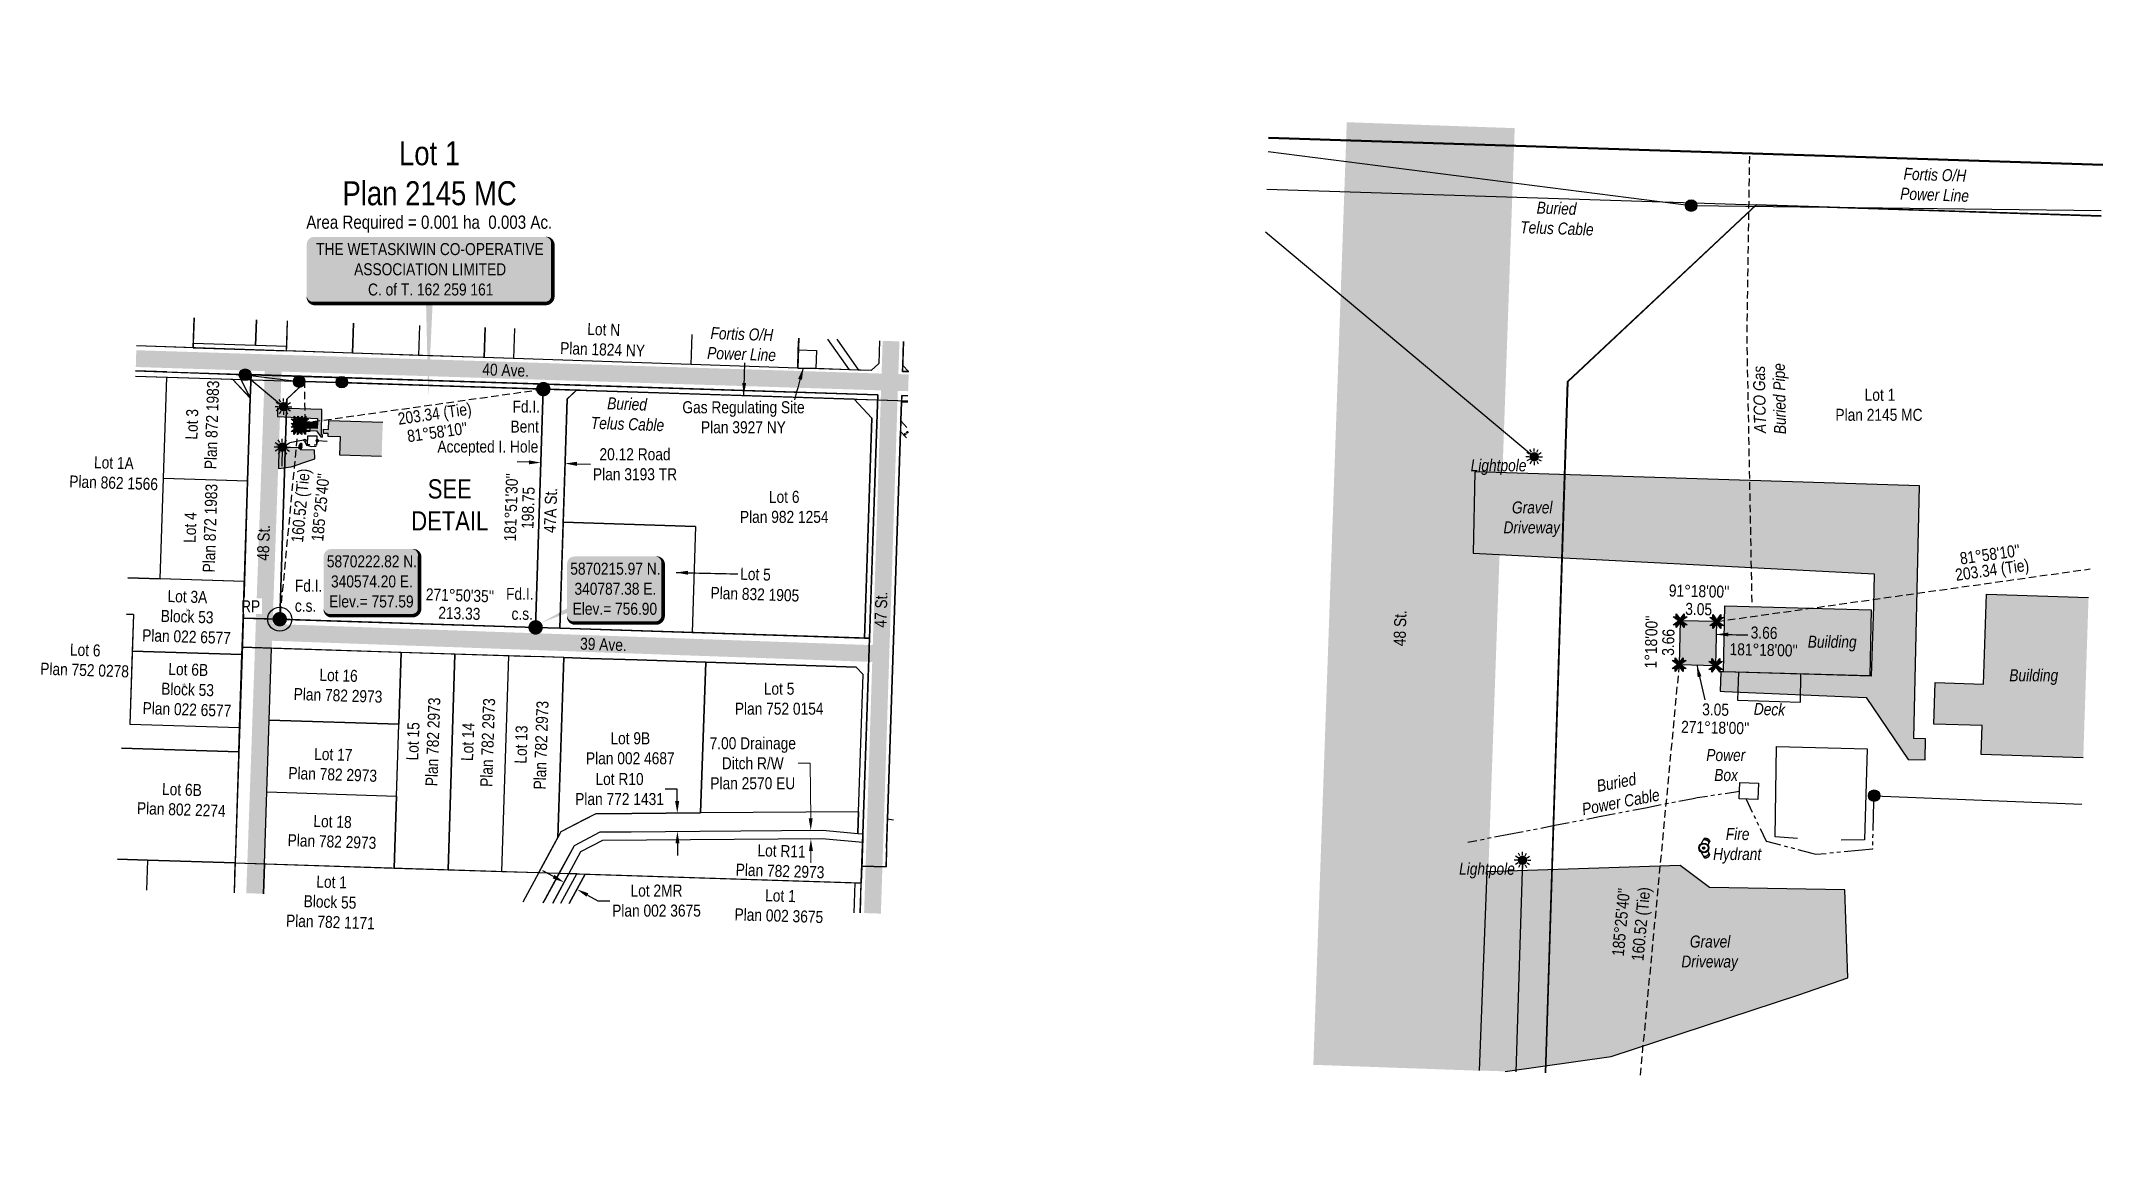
# Model space of a CAD drawing. Extents: x 337424 to 345320, y 5869779 to 5874235.
# Drawn here: x 340376 to 342093, y 5869779 to 5870705 of the extents above; entities that cross this region are included whole.
import ezdxf
from ezdxf.enums import TextEntityAlignment as Align

# ---------------------------------------------------------------- set-up
doc = ezdxf.new("R2010")
doc.units = 0
doc.header["$LTSCALE"] = 5
doc.header["$PDSIZE"] = 0.5
for name, pattern in [('foc-TIELINE', [1.875, 1.25, -0.625]), ('HIDDEN', [9.525, 6.35, -3.175]), ('POWERLINE5', [7.8, 2.4, -0.6, 0.6, -0.6, 0.6, -0.6, 2.4]), ('UG_PIPE', [1.875, 1.25, -0.625])]:
    doc.linetypes.add(name, pattern=pattern)
doc.layers.get('Defpoints').update_dxf_attribs({"color": 9})
for name, color, linetype in [('10', 1, 'Continuous'), ('15', 37, 'Continuous'), ('30', 20, 'Continuous'), ('32', 7, 'Continuous'), ('35', 37, 'Continuous'), ('40', 2, 'Continuous'), ('41', 7, 'Continuous'), ('54', 7, 'Continuous'), ('AS-FENCE', 48, 'foc-FENCE'), ('AS-OWNER', 7, 'Continuous'), ('AS-PIPE-UG', 44, 'UG_PIPE'), ('AS-PIPE-UG-T', 44, 'Continuous'), ('AS-POWER', 104, 'foc-POWER'), ('AS-POWER-EXISTING', 72, 'POWERLINE5'), ('AS-POWER-EXISTING-PP', 72, 'Continuous'), ('AS-POWER-EXISTING-T', 72, 'Continuous'), ('AS-POWER-T', 104, 'Continuous'), ('AS-ROADS', 254, 'Continuous'), ('AS-SYMBOL', 7, 'Continuous'), ('AS-TELEPHONE', 224, 'foc-TEL'), ('AS-TELEPHONE-T', 224, 'Continuous'), ('C-SYMBOL', 7, 'Continuous'), ('DETAIL-T', 7, 'Continuous'), ('F-RW', 190, 'Continuous'), ('L-AREAREQUIRED', 7, 'Continuous'), ('L-BD', 7, 'Continuous'), ('L-MON', 1, 'Continuous'), ('L-ROAD-T', 7, 'Continuous'), ('L-TIE', 7, 'foc-TIELINE'), ('L-TITLEDB', 4, 'Continuous'), ('L-TITLEDB-T', 4, 'Continuous'), ('P-PROPOSED', 10, 'Continuous'), ('P-PROPOSED-H', 21, 'Continuous')]:
    doc.layers.add(name, color=color, linetype=linetype)
doc.layers.add('AS-STRUCTURE', color=7, linetype='Continuous', lineweight=30, true_color=0x595959)
doc.layers.add('AS-STRUCTURE-H', color=7, linetype='Continuous', true_color=0xa8a8a8)
doc.layers.add('AS-STRUCTURE-T', color=7, linetype='Continuous', true_color=0x454545)
doc.layers.add('F-RW-T', color=190, linetype='Continuous', lineweight=9)
doc.layers.add('T-TEXT', color=48, linetype='Continuous', lineweight=18)
doc.styles.add('100L', font='ARIALN.TTF', dxfattribs={"height": 11})
doc.styles.add('175L', font='ARIALN.TTF', dxfattribs={"height": 20})
doc.styles.add('80', font='ARIALN.TTF', dxfattribs={"height": 10})
doc.styles.add('80CG', font='ARIALN.TTF', dxfattribs={"height": 10})
doc.styles.add('80L', font='ARIALN.TTF', dxfattribs={"height": 10})
doc.styles.add('foc-LtypeFont', font='ARIALN.TTF', dxfattribs={"height": 7.35})
doc.styles.add('MONOTXT', font='ARIALN.TTF', dxfattribs={"height": 0.2})
doc.styles.add('ROMANC', font='ROMANC', dxfattribs={"height": 0.2})
doc.linetypes.add('foc-FENCE', pattern='A,10,-1,["X",foc-LtypeFont,S=0.2,R=0,X=-0.625,Y=-0.75],-1.24', length=12.24)
doc.linetypes.add('foc-POWER', pattern='A,6,-1,["P",foc-LtypeFont,S=0.2,R=0,X=-0.625,Y=-0.75],-1.24,4', length=12.24)
doc.linetypes.add('foc-POWER-NOLINE', pattern='A,0,-4,["P",foc-LtypeFont,S=0.2,R=0,X=-0.625,Y=-0.75],-8.24', length=12.24)
doc.linetypes.add('foc-TEL', pattern='A,2,-1,["T",foc-LtypeFont,S=0.2,R=0,X=-0.425,Y=-0.75],-1.24,8', length=12.24)
doc.linetypes.add('foc-TEL-NOLINE', pattern='A,0,-2,["T",foc-LtypeFont,S=0.2,R=0,X=-0.425,Y=-0.75],-10.24', length=12.24)
doc.dimstyles.new('Compass 5 000', dxfattribs={"dimscale": 5, "dimtxt": 9, "dimasz": 2, "dimexe": 0.2, "dimexo": 0.0625, "dimgap": 0.5, "dimtad": 0, "dimtih": 1, "dimtoh": 1, "dimzin": 0, "dimdsep": 46, "dimtxsty": '80CG', "dimcen": 0.1, "dimse1": 1, "dimse2": 1, "dimclrd": 256, "dimclrt": 256, "dimaunit": 1, "dimadec": 4, "dimazin": 0, "dimtfac": 0.06, "dimtofl": 0, "dimtmove": 0, "dimatfit": 1, "dimfxl": 0.2, "dimtolj": 1, "dimtzin": 0, "dimlwd": -1, "dimarcsym": 0})

msp = doc.modelspace()

# ---------------------------------------------------------------- texts
at = {"layer": '35', "color": 7, "linetype": 'Continuous', "style": 'MONOTXT', "width": 0.727449}
for s, p in [('3A', (340497.392, 5870230.452)), ('6B', (340494.405, 5870167.967))]:
    msp.add_text(s, height=2.0619, rotation=357.610918, dxfattribs=at).set_placement(p, align=Align.MIDDLE)
at = {"layer": '40', "color": 7, "linetype": 'Continuous', "style": 'ROMANC', "width": 0.714286}
msp.add_text('6.10', height=1.3999, rotation=42.051595, dxfattribs=at).set_placement((341096.727, 5870377.343), align=Align.CENTER)
at = {"layer": 'AS-PIPE-UG-T', "insert": (341802.514, 5870376.287), "char_height": 9.99796, "attachment_point": 1, "rotation": 91.098096, "style": '80L'}
msp.add_mtext_dynamic_manual_height_columns('\\pi1.5257;{\\fArial Narrow|b0|i1|c0|p34;ATCO Gas\\P\\pi0.30493;Buried Pipe}', width=59.03588, gutter_width=50, heights=[0], dxfattribs=at)
at = {"layer": 'AS-POWER-EXISTING-T', "insert": (341758.783, 5870114.581), "char_height": 9.99796, "attachment_point": 1, "style": '80L'}
msp.add_mtext_dynamic_manual_height_columns('\\pi3.8767;{\\fArial Narrow|b0|i1|c0|p34;Power\\P\\pi10.492;Box}', width=40.65252, gutter_width=50, heights=[0], dxfattribs=at)
at = {"layer": 'AS-POWER-EXISTING-T', "insert": (341650.981, 5870084.741), "char_height": 9.99796, "attachment_point": 1, "rotation": 10.989268, "style": '80L'}
msp.add_mtext_dynamic_manual_height_columns('\\pi19.933;{\\fArial Narrow|b0|i1|c0|p34;Buried \\P\\pi4.1553;Power Cable}', width=73.03133, gutter_width=50, heights=[0], dxfattribs=at)
at = {"layer": 'AS-POWER-T', "char_height": 9.99796, "attachment_point": 1, "rotation": 358.08393, "style": '80L'}
for insert in [(341924.658, 5870599.233), (340930.736, 5870466.441)]:
    msp.add_mtext_dynamic_manual_height_columns('\\pi2.5587;{\\fArial Narrow|b0|i1|c0|p34;Fortis O/H\\P\\pi0.33201;Power Line}', width=57.1191, gutter_width=50, heights=[0], dxfattribs=dict(at, insert=insert))
at = {"layer": 'AS-STRUCTURE-T', "char_height": 9.99796, "attachment_point": 1, "style": '80L'}
for insert in [(341846.952, 5870209.001), (342014.857, 5870181.053)]:
    msp.add_mtext_dynamic_manual_height_columns('\\pi0.2144;{\\fArial Narrow|b0|i1|c0|p34;Building}', width=40.65252, gutter_width=50, heights=[0], dxfattribs=dict(at, insert=insert))
at = {"layer": 'AS-STRUCTURE-T', "insert": (341802.43, 5870153.155), "char_height": 9.99796, "attachment_point": 1, "rotation": 358.22235, "style": '80L'}
msp.add_mtext_dynamic_manual_height_columns('{\\fArial Narrow|b0|i1|c0|p34;Deck}', width=26.80532, gutter_width=50, heights=[0], dxfattribs=at)
at = {"layer": 'AS-TELEPHONE-T', "char_height": 9.99796, "attachment_point": 1, "rotation": 358.08393, "style": '80L'}
for insert in [(341607.018, 5870571.33), (340832.693, 5870408.246)]:
    msp.add_mtext_dynamic_manual_height_columns('\\pi14.545;{\\fArial Narrow|b0|i1|c0|p34;Buried \\P\\pi1.4264;Telus Cable}', width=62.25415, gutter_width=50, heights=[0], dxfattribs=dict(at, insert=insert))
at = {"layer": 'C-SYMBOL', "color": 3, "insert": (340699.045, 5870621.183), "char_height": 19.99593, "width": 144.41343, "attachment_point": 2, "style": '175L'}
msp.add_mtext('Lot 1\\PPlan 2145 MC', dxfattribs=at)
at = {"layer": 'DETAIL-T', "color": 3, "insert": (340715.849, 5870318.107), "char_height": 15.9967, "width": 63.62317, "attachment_point": 5, "style": '80CG'}
msp.add_mtext('SEE\\PDETAIL', dxfattribs=at)
at = {"layer": 'F-RW-T', "insert": (340906.982, 5870404.474), "char_height": 9.99796, "attachment_point": 1, "style": '80L'}
msp.add_mtext_dynamic_manual_height_columns('\\pi2.6633;Gas Regulating Site\\P\\pi18.182;Plan 3927 NY', width=106.07005, gutter_width=50, heights=[0], dxfattribs=at)
at = {"layer": 'L-AREAREQUIRED', "color": 5, "style": '100L'}
msp.add_text('Area Required = 0.001 ha  0.003 Ac.', height=10.99776, dxfattribs=at).set_placement((340698.778, 5870544.935), align=Align.BOTTOM_CENTER)
at = {"layer": 'L-BD', "style": '80L'}
for s, height, rotation, p in [('203.34 (Tie)', 9.99796, 8.03, (340703.443, 5870392.877)), ("81°58'10''", 9.998, 8.03, (340705.433, 5870378.77)), ("181°51'30''", 9.99796, 88.1422, (340766.868, 5870316.045)), ('198.75', 9.998, 88.1422, (340781.108, 5870315.583)), ("81°58'10''", 9.998, 8.03, (341998.96, 5870276.85)), ('203.34 (Tie)', 9.99796, 8.03, (342000.951, 5870262.743)), ("271°50'35''", 9.99796, 358.1609, (340724.32, 5870242.698)), ("91°18'00''", 9.998, 358.7002, (341756.675, 5870246.215)), ('213.33', 9.998, 358.1609, (340723.839, 5870227.709)), ('3.05', 9.998, 358.7002, (341756.334, 5870231.222)), ("1°18'00''", 9.998, 88.7002, (341716.707, 5870203.816)), ('3.66', 9.998, 88.7002, (341730.951, 5870203.493)), ('3.66', 9.998, 358.7002, (341810.797, 5870211.526)), ("181°18'00''", 9.99796, 358.7002, (341810.474, 5870197.283)), ('3.05', 9.998, 358.7002, (341770.429, 5870147.504)), ("271°18'00''", 9.99796, 358.7002, (341770.089, 5870132.511))]:
    msp.add_text(s, height=height, rotation=rotation, dxfattribs=at).set_placement(p, align=Align.MIDDLE)
at = {"layer": 'L-BD', "char_height": 9.99796, "width": 61.75414, "attachment_point": 2, "rotation": 84.572642, "style": '80L'}
for s, insert in [("160.52 (Tie)\\P185°25'40'' ", (340586.551, 5870318.04)), ("185°25'40'' 160.52 (Tie)", (341686.614, 5869970.771))]:
    msp.add_mtext(s, dxfattribs=dict(at, insert=insert))
at = {"layer": 'L-MON', "attachment_point": 1, "style": '80L'}
for s, width, insert, char_height in [('\\pi67.355;Fd.I.\\P\\pi65.684;Bent\\P\\pi4.7825;Accepted I. Hole', 88.33298, (340700.792, 5870405.049), 9.99796), ('Fd.I.\\Pc.s.', 22.04407, (340586.826, 5870255.66), 9.998), ('\\pi1.0661;Fd.I.\\P\\pi5.6422;c.s.', 22.04407, (340761.688, 5870248.955), 9.99796)]:
    msp.add_mtext_dynamic_manual_height_columns(s, width=width, gutter_width=50, heights=[0], dxfattribs=dict(at, insert=insert, char_height=char_height))
at = {"layer": 'L-ROAD-T', "char_height": 9.998, "attachment_point": 1, "style": '80L'}
for s, width, insert, rotation in [('40 Ave.', 37.97176, (340743.205, 5870436.117), 358.026133), ('47A St.  ', 36.69618, (340794.196, 5870294.883), 88.162104), ('48 St.', 37.97176, (340555.169, 5870271.732), 88.162104), ('47 St.', 37.97176, (341069.607, 5870215.95), 88.162104), ('48 St.', 37.97176, (341502.008, 5870200.554), 88.162104), ('39 Ave.', 37.97176, (340824.672, 5870207.51), 358.026133)]:
    msp.add_mtext_dynamic_manual_height_columns(s, width=width, gutter_width=50, heights=[0], dxfattribs=dict(at, insert=insert, rotation=rotation))
at = {"layer": 'L-TITLEDB-T', "char_height": 9.99796, "attachment_point": 1, "style": '80L'}
for s, width, insert, rotation in [('\\pi23.31;Lot N\\P\\pi1.2576;Plan 1824 NY', 72.22142, (340807.325, 5870470.526), 358.085309), ('\\pi24.053;Lot 3\\P\\pi-0.11657;Plan 872 1983', 72.22142, (340494.821, 5870348.641), 88.168204), ('\\pi21.453;Lot 1A\\P\\pi1.3893;Plan 862 1566', 75.23317, (340398.241, 5870359.388), 358.162687), ('\\pi24.063;Lot 4\\P\\pi-0.11657;Plan 872 1983', 72.22142, (340493.374, 5870262.587), 88.168204), ('\\pi24.019;Lot 5\\P\\pi-0.15067;Plan 832 1905', 72.22142, (340933.989, 5870266.488), 358.150967), ('\\pi25.559;Lot 6\\P\\pi1.3757;Plan 752 0278', 75.23317, (340374.056, 5870203.333), 358.171248), ('\\pi21.767;Lot 6B\\P\\pi16.345;Block 53\\P\\pi1.3893;Plan 022 6577', 75.23317, (340459.859, 5870187.147), 358.162687), ('\\pi22.374;Lot 16\\P\\pi1.3893;Plan 782 2973', 75.23317, (340585.142, 5870182.221), 358.162687), ('\\pi22.34;Lot 15\\P\\pi1.3893;Plan 782 2973', 75.23317, (340678.86, 5870082.978), 88.050903), ('\\pi22.384;Lot 14\\P\\pi1.3893;Plan 782 2973', 75.23317, (340724.472, 5870082.429), 88.050903), ('\\pi22.374;Lot 13\\P\\pi1.3893;Plan 782 2973', 75.23317, (340768.985, 5870080.232), 88.050903), ('\\pi22.374;Lot 17\\P\\pi1.3893;Plan 782 2973', 75.23317, (340580.729, 5870116.345), 358.162687), ('\\pi21.767;Lot 6B\\P\\pi1.3995;Plan 802 2274', 75.23317, (340454.588, 5870087.075), 358.162687), ('\\pi22.36;Lot 18\\P\\pi1.3893;Plan 782 2973', 75.23317, (340580.116, 5870060.403), 358.162687), ('\\pi19.029;Lot R11\\P\\pi1.3893;Plan 782 2973', 75.23317, (340953.396, 5870035.878), 358.162687), ('\\pi26.347;Lot 1\\P\\pi16.311;Block 55\\P\\pi2.177;Plan 782 1171', 75.23317, (340578.552, 5870010.035), 358.162687), ('\\pi26.347;Lot 1\\P\\pi1.3552;Plan 002 3675', 75.23317, (340952.457, 5869998.584), 358.162687)]:
    msp.add_mtext_dynamic_manual_height_columns(s, width=width, gutter_width=50, heights=[0], dxfattribs=dict(at, insert=insert, rotation=rotation))
for s, width, insert in [('\\pi24.841;Lot 1\\P\\pi0.49722;Plan 2145 MC', 72.22142, (341869.735, 5870414.824)), ('\\pi24.053;Lot 6\\P\\pi-0.10634;Plan 982 1254', 72.22142, (340957.676, 5870329.772)), ('\\pi25.525;Lot 5\\P\\pi1.3995;Plan 752 0154', 75.23317, (340951.945, 5870169.898)), ('\\pi21.767;Lot 9B\\P\\pi1.3893;Plan 002 4687', 75.23317, (340827.948, 5870128.579))]:
    msp.add_mtext_dynamic_manual_height_columns(s, width=width, gutter_width=50, heights=[0], dxfattribs=dict(at, insert=insert))
at = {"layer": 'T-TEXT', "char_height": 9.99796, "attachment_point": 1, "style": '80L'}
for s, width, insert in [('\\pi-2.5852;{\\fArial Narrow|b0|i1|c0|p34;Lightpole}', 40.65252, (341568.941, 5870356.041)), ('\\pi26.357;{\\fArial Narrow|b0|i1|c0|p34;Gravel\\P\\pi19.299;Driveway}', 85.82495, (341574.401, 5870320.983)), ('\\pi10.884;{\\fArial Narrow|b0|i1|c0|p34;Fire\\P\\pi0.29282;Hydrant}', 40.65252, (341768.024, 5870048.759)), ('\\pi-2.5852;{\\fArial Narrow|b0|i1|c0|p34;Lightpole}', 40.65252, (341559.287, 5870019.779)), ('\\pi26.357;{\\fArial Narrow|b0|i1|c0|p34;Gravel\\P\\pi19.299;Driveway}', 85.82495, (341722.593, 5869959.186))]:
    msp.add_mtext_dynamic_manual_height_columns(s, width=width, gutter_width=50, heights=[0], dxfattribs=dict(at, insert=insert))

# ---------------------------------------------------------------- blocks, each defined once
blk = doc.blocks.new('fdia')
at = {"color": 255, "const_width": 1}
blk.add_lwpolyline([(-0.5, 0, 1), (0.5, 0, 1)], format="xyb", close=True, dxfattribs=at)
blk = doc.blocks.new('Fdiaa')
blk.add_blockref('fdia', (0, 0))
blk = doc.blocks.new('fdib')
at = {"color": 1, "const_width": 1.6}
blk.add_lwpolyline([(-0.4, 0, 1), (0.4, 0, 1)], format="xyb", close=True, dxfattribs=at)
at = {"color": 1}
blk.add_circle((0, 0), 0.8, dxfattribs=at)
blk = doc.blocks.new('Fdibb')
blk.add_blockref('fdib', (0, 0))
blk = doc.blocks.new('fdicc')
for name in ['Fdibb', 'Fdiaa']:
    blk.add_blockref(name, (0, 0))
blk = doc.blocks.new('FDI')
blk.add_blockref('fdicc', (0, 0))
blk = doc.blocks.new('POWERPOLE')
h = blk.add_hatch(color=255)
edge = h.paths.add_edge_path()
edge.add_arc((0, 0), 0.96, 0, 360)
at = {"linetype": 'Continuous'}
for p, q in [((0.68, -0.68), (-0.68, 0.68)), ((-0.68, -0.68), (0.68, 0.68))]:
    blk.add_line(p, q, dxfattribs=at)
blk.add_circle((0, 0), 0.96, dxfattribs=at)
blk = doc.blocks.new('*D430')
at = {"layer": 'Defpoints', "color": 0, "transparency": 16777216}
for p in [(340792.2, 5870365), (340811.8, 5870352.6), (340812.2, 5870364.4)]:
    blk.add_point(p, dxfattribs=at)
at = {"layer": 'L-TITLEDB-T', "transparency": 16777216}
for p, q in [((340781.8, 5870353.6), (340771.9, 5870353.9)), ((340821.8, 5870352.3), (340833.2, 5870351.9))]:
    blk.add_line(p, q, dxfattribs=at)
for points in [[(340781.9, 5870355.2), (340781.8, 5870351.9), (340791.8, 5870353.3)], [(340821.9, 5870354), (340821.8, 5870350.6), (340811.8, 5870352.6)]]:
    blk.add_solid(points, dxfattribs=at)
at = {"layer": 'L-TITLEDB-T', "transparency": 16777216, "insert": (340870.2, 5870351.9), "char_height": 10, "attachment_point": 5, "style": '80CG'}
blk.add_mtext('\\A1;20.12 Road\\PPlan 3193 TR', dxfattribs=at)
blk = doc.blocks.new('*D431')
at = {"layer": 'Defpoints', "color": 0, "transparency": 16777216}
for p in [(340871.6, 5870045.7), (340871.6, 5870038.7), (341016.7, 5870039.7)]:
    blk.add_point(p, dxfattribs=at)
at = {"layer": 'F-RW-T', "transparency": 16777216}
for p, q in [((341016.2, 5870102.7), (341006.2, 5870102.7)), ((341016.6, 5870056.8), (341016.2, 5870102.7)), ((341016.8, 5870029.7), (341016.8, 5870019.7))]:
    blk.add_line(p, q, dxfattribs=at)
for points in [[(341018.2, 5870056.8), (341014.9, 5870056.8), (341016.6, 5870046.8)], [(341018.4, 5870029.7), (341015.1, 5870029.7), (341016.7, 5870039.7)]]:
    blk.add_solid(points, dxfattribs=at)
at = {"layer": 'F-RW-T', "transparency": 16777216, "insert": (340968.3, 5870102.7), "char_height": 10, "attachment_point": 5, "style": '80CG'}
blk.add_mtext('\\A1;7.00 Drainage\\PDitch R/W\\PPlan 2570 EU', dxfattribs=at)
blk = doc.blocks.new('*D432')
at = {"layer": 'Defpoints', "color": 0, "transparency": 16777216}
for p in [(340905.4, 5870061.2), (340906.3, 5870061.2), (340906.4, 5870046)]:
    blk.add_point(p, dxfattribs=at)
at = {"layer": 'L-TITLEDB-T', "transparency": 16777216}
for p, q in [((340905.2, 5870081.2), (340895.2, 5870081.2)), ((340905.3, 5870071.2), (340905.2, 5870081.2)), ((340905.6, 5870036), (340905.6, 5870026))]:
    blk.add_line(p, q, dxfattribs=at)
for points in [[(340907, 5870071.2), (340903.6, 5870071.2), (340905.4, 5870061.2)], [(340907.2, 5870036), (340903.9, 5870036), (340905.5, 5870046)]]:
    blk.add_solid(points, dxfattribs=at)
at = {"layer": 'L-TITLEDB-T', "transparency": 16777216, "insert": (340857.3, 5870081.2), "char_height": 10, "attachment_point": 5, "style": '80CG'}
blk.add_mtext('\\A1;Lot R10\\PPlan 772 1431', dxfattribs=at)
blk = doc.blocks.new('*D433')
at = {"layer": 'Defpoints', "color": 0, "transparency": 16777216}
for p in [(340821.8, 5869997.7), (340798.2, 5869979.9), (340809, 5869974.1)]:
    blk.add_point(p, dxfattribs=at)
at = {"layer": 'L-TITLEDB-T', "transparency": 16777216}
for p, q in [((340802.3, 5870008.3), (340793.5, 5870013.1)), ((340830.6, 5869992.9), (340839.3, 5869988.2)), ((340839.3, 5869988.2), (340849.3, 5869988.2))]:
    blk.add_line(p, q, dxfattribs=at)
for points in [[(340803.1, 5870009.8), (340801.5, 5870006.8), (340811.1, 5870003.5)], [(340831.3, 5869994.4), (340829.8, 5869991.5), (340821.8, 5869997.7)]]:
    blk.add_solid(points, dxfattribs=at)
at = {"layer": 'L-TITLEDB-T', "transparency": 16777216, "insert": (340888.1, 5869988.2), "char_height": 10, "attachment_point": 5, "style": '80CG'}
blk.add_mtext('\\A1;Lot 2MR\\PPlan 002 3675', dxfattribs=at)
blk = doc.blocks.new('lightpole')
h = blk.add_hatch(color=255)
h.dxf.hatch_style = 1
h.paths.add_polyline_path([(-0.78, 0, 1), (0.78, 0, 1)])
h.paths.add_polyline_path([(0.68, 0, -1), (-0.68, 0, -1)], flags=16)
h = blk.add_hatch(color=13)
h.dxf.hatch_style = 1
edge = h.paths.add_edge_path()
edge.add_arc((0, 0), 0.682, 0, 360)
at = {"color": 13}
for p, q in [((-0.86, 0), (-1.38, 0)), ((-0.75, 0.43), (-1.19, 0.69)), ((-0.43, 0.75), (-0.69, 1.19)), ((0, 0.86), (0, 1.38)), ((0.43, 0.75), (0.69, 1.19)), ((0.75, 0.43), (1.19, 0.69)), ((0.86, 0), (1.38, 0)), ((-0.75, -0.43), (-1.19, -0.69)), ((-0.43, -0.75), (-0.69, -1.19)), ((0, -0.86), (0, -1.38)), ((0.43, -0.75), (0.69, -1.19)), ((0.75, -0.43), (1.19, -0.69))]:
    blk.add_line(p, q, dxfattribs=at)
blk.add_circle((0, 0), 0.682, dxfattribs=at)
blk = doc.blocks.new('Hydrant')
for points in [[(-2.9, 4.6), (0.4, 10.5), (0.6, 10.7), (0.8, 10.8), (1, 10.9), (1.3, 11), (1.6, 11), (1.9, 11), (2.3, 11), (2.6, 10.9), (2.9, 10.9), (3.3, 10.7), (3.6, 10.6), (4, 10.4), (4.4, 10.2), (4.8, 9.9), (5.2, 9.7), (5.5, 9.4), (5.8, 9.1), (6.1, 8.7), (6.3, 8.4), (6.4, 8.1), (6.5, 7.8), (6.6, 7.6), (6.6, 7.3), (6.5, 7), (4.4, 3.3)], [(-0.5, 8.9), (-0.3, 9.1), (-0.2, 9.2), (0, 9.3), (0.1, 9.3), (0.2, 9.4), (0.4, 9.4), (0.5, 9.4), (0.7, 9.5), (0.8, 9.5), (1, 9.5), (1.1, 9.4), (1.3, 9.4), (1.5, 9.4), (1.6, 9.4), (1.8, 9.3), (2, 9.3), (2.1, 9.2), (2.3, 9.2), (2.5, 9.1), (2.7, 9), (2.9, 8.9), (3.1, 8.9), (3.2, 8.7), (3.4, 8.6), (3.6, 8.5), (3.8, 8.4), (4, 8.3), (4.2, 8.1), (4.4, 8), (4.6, 7.8), (4.7, 7.7), (4.9, 7.5), (5, 7.4), (5.1, 7.2), (5.3, 7), (5.4, 6.9), (5.4, 6.7), (5.5, 6.6), (5.6, 6.4), (5.6, 6.3), (5.7, 6.2), (5.7, 6), (5.7, 5.9), (5.7, 5.7), (5.6, 5.5), (5.6, 5.4)], [(5.6, 5.5), (5.7, 5.8), (5.7, 5.9), (5.8, 6.1), (5.7, 6.3), (5.7, 6.4), (5.7, 6.5), (5.6, 6.7), (5.5, 6.8), (5.5, 7), (5.4, 7.1), (5.2, 7.3), (5.1, 7.4), (5, 7.6), (4.8, 7.8), (4.7, 7.9), (4.5, 8.1), (4.3, 8.2), (4.1, 8.4), (4, 8.5), (3.8, 8.6), (3.6, 8.7), (3.4, 8.9), (3.2, 9), (3, 9.1), (2.8, 9.1), (2.6, 9.2), (2.4, 9.3), (2.2, 9.3), (2.1, 9.4), (1.9, 9.4), (1.7, 9.5), (1.6, 9.5), (1.4, 9.5), (1.3, 9.6), (1.1, 9.6), (0.9, 9.6), (0.8, 9.6), (0.6, 9.6), (0.5, 9.5), (0.3, 9.5), (0.2, 9.5), (0.1, 9.4), (-0.1, 9.4), (-0.2, 9.2), (-0.3, 9.1), (-0.4, 9)], [(-2.9, -4.6), (0.4, -10.5), (0.6, -10.7), (0.8, -10.8), (1, -10.9), (1.3, -11), (1.6, -11), (1.9, -11), (2.3, -11), (2.6, -10.9), (2.9, -10.9), (3.3, -10.7), (3.6, -10.6), (4, -10.4), (4.4, -10.2), (4.8, -9.9), (5.2, -9.7), (5.5, -9.4), (5.8, -9.1), (6.1, -8.7), (6.3, -8.4), (6.4, -8.1), (6.5, -7.8), (6.6, -7.6), (6.6, -7.3), (6.5, -7), (4.4, -3.3)], [(-0.5, -8.9), (-0.3, -9.1), (-0.2, -9.2), (0, -9.3), (0.1, -9.3), (0.2, -9.4), (0.4, -9.4), (0.5, -9.4), (0.7, -9.5), (0.8, -9.5), (1, -9.5), (1.1, -9.4), (1.3, -9.4), (1.5, -9.4), (1.6, -9.4), (1.8, -9.3), (2, -9.3), (2.1, -9.2), (2.3, -9.2), (2.5, -9.1), (2.7, -9), (2.9, -8.9), (3.1, -8.9), (3.2, -8.7), (3.4, -8.6), (3.6, -8.5), (3.8, -8.4), (4, -8.3), (4.2, -8.1), (4.4, -8), (4.6, -7.8), (4.7, -7.7), (4.9, -7.5), (5, -7.4), (5.1, -7.2), (5.3, -7), (5.4, -6.9), (5.4, -6.7), (5.5, -6.6), (5.6, -6.4), (5.6, -6.3), (5.7, -6.2), (5.7, -6), (5.7, -5.9), (5.7, -5.7), (5.6, -5.5), (5.6, -5.4)], [(5.6, -5.5), (5.7, -5.8), (5.7, -5.9), (5.8, -6.1), (5.7, -6.3), (5.7, -6.4), (5.7, -6.5), (5.6, -6.7), (5.5, -6.8), (5.5, -7), (5.4, -7.1), (5.2, -7.3), (5.1, -7.4), (5, -7.6), (4.8, -7.8), (4.7, -7.9), (4.5, -8.1), (4.3, -8.2), (4.1, -8.4), (4, -8.5), (3.8, -8.6), (3.6, -8.7), (3.4, -8.9), (3.2, -9), (3, -9.1), (2.8, -9.1), (2.6, -9.2), (2.4, -9.3), (2.2, -9.3), (2.1, -9.4), (1.9, -9.4), (1.7, -9.5), (1.6, -9.5), (1.4, -9.5), (1.3, -9.6), (1.1, -9.6), (0.9, -9.6), (0.8, -9.6), (0.6, -9.6), (0.5, -9.5), (0.3, -9.5), (0.2, -9.5), (0.1, -9.4), (-0.1, -9.4), (-0.2, -9.2), (-0.3, -9.1), (-0.4, -9)]]:
    blk.add_lwpolyline(points)
for points in [[(-0.2, -1.2), (-0.2, -1.1, -0.174095), (-0.9, -0.7), (-1, -0.7, -0.150437), (-1.2, 0), (-1, -0.2), (-0.9, 0, 0.150437), (-0.8, -0.5), (-0.8, -0.6, 0.168265), (-0.2, -1), (-0.2, -0.9), (0, -1)], [(-0.1, -0.6), (-0.6, -0.1, -0.414213), (-0.6, 0.1), (-0.1, 0.6, -0.414214), (0.1, 0.6), (0.6, 0.1, -0.414213), (0.6, -0.1), (0.1, -0.6, -0.414214)]]:
    blk.add_lwpolyline(points, format="xyb", close=True)
blk.add_lwpolyline([(4.7, -2.9), (4.7, -3, 0.286746), (4.7, 3), (4.7, 2.9)], format="xyb")
for radius in [5.5, 4.7, 1.3, 0.8]:
    blk.add_circle((0, 0), radius)
blk = doc.blocks.new('*U444')
h = blk.add_hatch(color=254)
edge = h.paths.add_edge_path()
edge.add_line((-34, -28.5), (34, -28.5))
edge.add_arc((34, -22.5), 6, 270, 360)
edge.add_line((40, -22.5), (40, 21))
edge.add_arc((34, 21), 6, 0, 90)
edge.add_line((34, 27), (-34, 27))
edge.add_arc((-34, 21), 6, 90, 180)
edge.add_line((-40, 21), (-40, -22.5))
edge.add_arc((-34, -22.5), 6, 180, 270)
at = {"color": 1, "flags": 128}
blk.add_lwpolyline([(-34, -28.5, 3, 3, 0), (34, -28.5, 3, 3, 0.414214), (40, -22.5, 3, 3, 0), (40, 21, 3, 0, 0.414214), (34, 27, 0, 0, 0), (-34, 27, 0, 0, 0.414214), (-40, 21, 0, 0, 0), (-40, -22.5, 0, 3, 0.414214)], format="xyseb", close=True, dxfattribs=at)
blk.add_lwpolyline([(-26.1, -25.5, 0, 10, 0), (0, 0, 5, 5, 0)], format="xyseb", dxfattribs=at)
at = {"color": 1, "style": '80'}
blk.add_attdef('ENTER_TEXT_001', (-36, -5), '', height=10, dxfattribs=at)
blk = doc.blocks.new('*U437')
h = blk.add_hatch(color=254)
edge = h.paths.add_edge_path()
edge.add_line((-34, -28.5), (34, -28.5))
edge.add_arc((34, -22.5), 6, 270, 360)
edge.add_line((40, -22.5), (40, 21))
edge.add_arc((34, 21), 6, 0, 90)
edge.add_line((34, 27), (-34, 27))
edge.add_arc((-34, 21), 6, 90, 180)
edge.add_line((-40, 21), (-40, -22.5))
edge.add_arc((-34, -22.5), 6, 180, 270)
at = {"color": 1, "flags": 128}
blk.add_lwpolyline([(-34, -28.5, 3, 3, 0), (34, -28.5, 3, 3, 0.414214), (40, -22.5, 3, 3, 0), (40, 21, 3, 0, 0.414214), (34, 27, 0, 0, 0), (-34, 27, 0, 0, 0.414214), (-40, 21, 0, 0, 0), (-40, -22.5, 0, 3, 0.414214)], format="xyseb", close=True, dxfattribs=at)
blk.add_lwpolyline([(-61.5, -28.2, 0, 10, 0), (0, 0, 5, 5, 0)], format="xyseb", dxfattribs=at)
at = {"color": 1, "style": '80'}
blk.add_attdef('ENTER_TEXT_001', (-36, -5), '', height=10, dxfattribs=at)
blk = doc.blocks.new('TEMP')
h = blk.add_hatch(color=255)
h.dxf.hatch_style = 1
h.paths.add_polyline_path([(0, 0.25), (-0.67, 1.15), (-0.67, 0.67), (-1.15, 0.67), (-0.25, 0), (-1.15, -0.67), (-0.67, -0.67), (-0.67, -1.15), (0, -0.25), (0.67, -1.15), (0.67, -0.67), (1.15, -0.67), (0.25, 0), (1.15, 0.67), (0.67, 0.67), (0.67, 1.15)])
h.paths.add_polyline_path([(0.57, 0.85), (0.57, 0.57), (0.85, 0.57), (0.08, 0), (0.85, -0.57), (0.57, -0.57), (0.57, -0.85), (0, -0.08), (-0.57, -0.85), (-0.57, -0.57), (-0.85, -0.57), (-0.08, 0), (-0.85, 0.57), (-0.57, 0.57), (-0.57, 0.85), (0, 0.08)], flags=16)
h = blk.add_hatch(color=1)
h.dxf.hatch_style = 1
h.paths.add_polyline_path([(0, 0.08), (-0.57, 0.85), (-0.57, 0.57), (-0.85, 0.57), (-0.08, 0), (-0.85, -0.57), (-0.57, -0.57), (-0.57, -0.85), (0, -0.08), (0.57, -0.85), (0.57, -0.57), (0.85, -0.57), (0.08, 0), (0.85, 0.57), (0.57, 0.57), (0.57, 0.85)])
at = {"color": 1}
for p, q in [((-0.08, 0), (0.08, 0)), ((0, 0.08), (0, -0.08))]:
    blk.add_line(p, q, dxfattribs=at)
at = {"color": 255, "flags": 128}
blk.add_lwpolyline([(-0.25, 0), (-1.15, 0.67), (-0.67, 0.67), (-0.67, 1.15), (0, 0.25), (0.67, 1.15), (0.67, 0.67), (1.15, 0.67), (0.25, 0), (1.15, -0.67), (0.67, -0.67), (0.67, -1.15), (0, -0.25), (-0.67, -1.15), (-0.67, -0.67), (-1.15, -0.67)], close=True, dxfattribs=at)
at = {"color": 1, "flags": 128}
blk.add_lwpolyline([(-0.08, 0), (-0.85, 0.57), (-0.57, 0.57), (-0.57, 0.85), (0, 0.08), (0.57, 0.85), (0.57, 0.57), (0.85, 0.57), (0.08, 0), (0.85, -0.57), (0.57, -0.57), (0.57, -0.85), (0, -0.08), (-0.57, -0.85), (-0.57, -0.57), (-0.85, -0.57)], close=True, dxfattribs=at)
blk = doc.blocks.new('*U447')
h = blk.add_hatch(color=59)
edge = h.paths.add_edge_path()
edge.add_line((-96.5, -28.5), (96.5, -28.5))
edge.add_arc((96.5, -22.5), 6, 270, 360)
edge.add_line((102.5, -22.5), (102.5, 21))
edge.add_arc((96.5, 21), 6, 0, 90)
edge.add_line((96.5, 27), (-96.5, 27))
edge.add_arc((-96.5, 21), 6, 90, 180)
edge.add_line((-102.5, 21), (-102.5, -22.5))
edge.add_arc((-96.5, -22.5), 6, 180, 270)
at = {"color": 1, "flags": 128}
blk.add_lwpolyline([(-96.5, -28.5, 3, 3, 0), (96.5, -28.5, 3, 3, 0.414214), (102.5, -22.5, 3, 3, 0), (102.5, 21, 3, 0, 0.414214), (96.5, 27, 0, 0, 0), (-96.5, 27, 0, 0, 0.414214), (-102.5, 21, 0, 0, 0), (-102.5, -22.5, 0, 3, 0.414214)], format="xyseb", close=True, dxfattribs=at)
blk.add_lwpolyline([(-1.3, -105.8, 0, 7.5, 0), (0, 0, 0, 0, 0)], format="xyseb", dxfattribs=at)
at = {"color": 1, "style": '80'}
blk.add_attdef('ENTER_TEXT_001', (-36, -5), '', height=10, dxfattribs=at)

# ---------------------------------------------------------------- dimensions: what is measured, and where the dimension line sits
at = {"layer": 'F-RW-T'}
dim = msp.add_linear_dim(base=(341016.695, 5870039.737), p1=(340871.587, 5870045.729), p2=(340871.637, 5870038.693), angle=270.41204, text='7.00 Drainage\\PDitch R/W\\PPlan 2570 EU', dimstyle='Compass 5 000', dxfattribs=at)
dim.commit()
dim.dimension.update_dxf_attribs({"geometry": '*D431', "text_midpoint": (340968.271, 5870102.72), "dimtype": 161})
at = {"layer": 'L-TITLEDB-T'}
for base, p1, p2, angle, text, picture, middle in [((340811.838, 5870352.624), (340792.215, 5870365.044), (340812.212, 5870364.41), 358.182738, '20.12 Road\\PPlan 3193 TR', '*D430', (340870.21, 5870351.946)), ((340821.765, 5869997.704), (340798.236, 5869979.902), (340808.95, 5869974.088), 331.514115, 'Lot 2MR\\PPlan 002 3675', '*D433', (340888.112, 5869988.165))]:
    dim = msp.add_linear_dim(base=base, p1=p1, p2=p2, angle=angle, text=text, dimstyle='Compass 5 000', dxfattribs=at)
    dim.commit()
    dim.dimension.update_dxf_attribs({"geometry": picture, "text_midpoint": middle, "dimtype": 161})
dim = msp.add_aligned_dim(p1=(340906.417, 5870045.978), p2=(340906.306, 5870061.218), distance=0.918, text='Lot R10\\PPlan 772 1431', dimstyle='Compass 5 000', dxfattribs=at)
dim.commit()
dim.dimension.update_dxf_attribs({"geometry": '*D432', "text_midpoint": (340857.297, 5870081.21)})

# ---------------------------------------------------------------- hatches: boundary and pattern name
at = {"layer": 'AS-ROADS'}
h = msp.add_hatch(color=256, dxfattribs=at)
h.dxf.hatch_style = 1
h.paths.add_polyline_path([(340572.235, 5870391.879), (340605.64, 5870390.141), (340605.59, 5870387.469), (340605.394, 5870381.637), (340593.079, 5870381.983), (340592.866, 5870381.988), (340592.798, 5870380.374), (340593.163, 5870380.359), (340604.96, 5870379.86), (340608.46, 5870374.677), (340609.869, 5870374.665), (340609.908, 5870376.394), (340608.926, 5870376.419), (340609.399, 5870397.488), (340572.368, 5870398.658)])
h = msp.add_hatch(color=256, dxfattribs=at)
h.dxf.hatch_style = 1
h.paths.add_polyline_path([(340573.101, 5870348.394), (340583.713, 5870349.924), (340599.362, 5870355.055), (340603.427, 5870356.47), (340603.197, 5870363.813), (340591.925, 5870364.022), (340589.462, 5870365.831), (340573.378, 5870365.32)])
h = msp.add_hatch(color=256, dxfattribs=at)
h.dxf.hatch_style = 1
h.paths.add_polyline_path([(341568.542, 5870277.881), (341902.592, 5870260.501), (341902.092, 5870233.781), (341900.127, 5870175.466), (341776.982, 5870178.921), (341774.853, 5870178.968), (341774.171, 5870162.836), (341777.822, 5870162.681), (341895.792, 5870157.691), (341930.792, 5870105.861), (341944.879, 5870105.741), (341945.268, 5870123.035), (341935.452, 5870123.281), (341940.182, 5870333.971), (341569.872, 5870345.671)])
h = msp.add_hatch(color=256, dxfattribs=at)
h.dxf.hatch_style = 1
h.paths.add_polyline_path([(341839.812, 5869909.641), (341880.463, 5869923.795), (341878.162, 5869997.221), (341765.442, 5869999.311), (341740.812, 5870017.401), (341579.972, 5870012.291), (341573.467, 5869846.667), (341595.236, 5869845.952), (341683.322, 5869858.331)])
at = {"layer": 'AS-STRUCTURE-H'}
h = msp.add_hatch(color=256, dxfattribs=at)
h.dxf.hatch_style = 1
h.paths.add_polyline_path([(340593.079, 5870381.983), (340593.204, 5870387.492), (340605.375, 5870387.159), (340605.267, 5870381.641)])
h = msp.add_hatch(color=256, dxfattribs=at)
h.dxf.hatch_style = 1
h.paths.add_polyline_path([(340610.596, 5870377.633), (340610.71, 5870381.102), (340614.739, 5870380.97), (340614.985, 5870388.45), (340660.056, 5870386.97), (340659.116, 5870358.347), (340624.205, 5870359.493), (340624.706, 5870374.766), (340614.546, 5870375.1), (340614.625, 5870377.5)])
h = msp.add_hatch(color=256, dxfattribs=at)
h.dxf.hatch_style = 1
h.paths.add_polyline_path([(341776.982, 5870178.921), (341778.232, 5870234.011), (341899.942, 5870230.681), (341898.862, 5870175.501)])
h = msp.add_hatch(color=256, dxfattribs=at)
h.dxf.hatch_style = 1
h.paths.add_polyline_path([(342076.715, 5870107.293), (342081.101, 5870240.802), (341996.04, 5870243.596), (341993.582, 5870168.79), (341953.288, 5870170.114), (341952.148, 5870135.418), (341992.443, 5870134.095), (341991.654, 5870110.087)])
at = {"layer": 'P-PROPOSED-H'}
h = msp.add_hatch(color=256, dxfattribs=at)
h.dxf.hatch_style = 1
h.paths.add_polyline_path([(340589.384, 5870382.589), (340592.433, 5870382.52), (340592.516, 5870386.179), (340589.467, 5870386.248)])
h = msp.add_hatch(color=256, dxfattribs=at)
h.dxf.hatch_style = 1
h.paths.add_polyline_path([(341740.031, 5870184.982), (341770.523, 5870184.29), (341771.354, 5870220.881), (341740.862, 5870221.573)])

# ---------------------------------------------------------------- linework, layer by layer
at = {"layer": '10', "color": 7, "linetype": 'Continuous'}
for p, q in [((341006.216, 5870447.389), (341006.543, 5870457.149)), ((340793.681, 5870414.529), (340821.396, 5870413.636)), ((340787.38, 5870215.972), (340807.491, 5870215.333))]:
    msp.add_line(p, q, dxfattribs=at)
at = {"layer": '15', "color": 7, "linetype": 'Continuous'}
for p, q in [((341397.981, 5870623.699), (342092.941, 5870601.27)), ((340502.896, 5870473.962), (340502.156, 5870452.478)), ((340580.004, 5870449.976), (340580.733, 5870471.364)), ((340502.156, 5870452.478), (340502.037, 5870449)), ((340745.476, 5870465.864), (340744.662, 5870440.891)), ((340769.84, 5870465.051), (340769.027, 5870440.075)), ((340916.888, 5870435.132), (340917.705, 5870460.115)), ((341073.834, 5870454.903), (341073.215, 5870436.015)), ((341093.285, 5870434.282), (341093.941, 5870454.231)), ((340502.037, 5870449), (340454.899, 5870450.535)), ((340502.037, 5870449), (340579.882, 5870446.399)), ((340579.882, 5870446.399), (340580.004, 5870449.976)), ((340634.81, 5870444.563), (340579.882, 5870446.399)), ((340689.736, 5870442.726), (340634.81, 5870444.563)), ((340744.662, 5870440.891), (340689.736, 5870442.726)), ((340769.027, 5870440.075), (340744.662, 5870440.891)), ((340916.888, 5870435.132), (340769.027, 5870440.075)), ((341005.707, 5870432.16), (340916.888, 5870435.132)), ((341005.707, 5870432.16), (341006.216, 5870447.389)), ((341006.216, 5870447.389), (341021.444, 5870446.88)), ((341021.444, 5870446.88), (341020.935, 5870431.653)), ((341073.215, 5870436.015), (341066.923, 5870430.116)), ((340454.13, 5870429.722), (340550.277, 5870426.619)), ((340479.791, 5870424.638), (340477.076, 5870340.421)), ((340479.791, 5870424.638), (340534.912, 5870422.863)), ((340534.912, 5870422.863), (340549.649, 5870407.145)), ((340550.14, 5870422.373), (340549.649, 5870407.145)), ((340550.277, 5870426.619), (340550.14, 5870422.373)), ((340550.277, 5870426.619), (341072.354, 5870409.77)), ((341005.707, 5870432.16), (341020.935, 5870431.653)), ((341048.838, 5870430.72), (341020.935, 5870431.653)), ((341056.477, 5870430.466), (341048.838, 5870430.72)), ((341066.923, 5870430.116), (341056.477, 5870430.466)), ((341093.12, 5870429.286), (341093.285, 5870434.282)), ((341098.118, 5870429.135), (341093.12, 5870429.286)), ((341098.118, 5870429.135), (341093.285, 5870434.282)), ((341098.254, 5870429.131), (341098.118, 5870429.135)), ((340549.649, 5870407.145), (340547.427, 5870338.166)), ((340787.38, 5870215.972), (340793.681, 5870414.529)), ((340821.396, 5870413.636), (340793.681, 5870414.529)), ((340813.54, 5870406.267), (340810.283, 5870303.639)), ((340821.396, 5870413.636), (340813.54, 5870406.267)), ((340923.989, 5870410.326), (340821.396, 5870413.636)), ((341052.72, 5870406.185), (340923.989, 5870410.326)), ((341067.439, 5870390.468), (341052.72, 5870406.185)), ((341072.354, 5870409.77), (341065.563, 5870206.997)), ((341091.75, 5870388.071), (341092.285, 5870404.029)), ((341092.458, 5870409.207), (341092.285, 5870404.029)), ((341092.285, 5870404.029), (341097.394, 5870403.873)), ((341097.57, 5870409.05), (341092.458, 5870409.207)), ((341061.3, 5870207.134), (341067.439, 5870390.468)), ((341096.67, 5870382.618), (341091.75, 5870388.071)), ((341091.456, 5870379.3), (341080.64, 5870056.497)), ((341096.371, 5870373.851), (341091.456, 5870379.3)), ((340477.076, 5870340.421), (340474.371, 5870256.503)), ((340547.427, 5870338.166), (340544.725, 5870254.253)), ((340810.283, 5870303.639), (340807.491, 5870215.333)), ((340920.494, 5870300.082), (340810.283, 5870303.639)), ((340920.494, 5870300.082), (340917.695, 5870211.77)), ((340474.371, 5870256.503), (340447.768, 5870257.354)), ((340544.42, 5870254.263), (340474.371, 5870256.503)), ((340544.42, 5870254.263), (340543.748, 5870223.797)), ((340544.725, 5870254.253), (340544.42, 5870254.263)), ((340452.374, 5870226.719), (340446.644, 5870226.903)), ((340452.374, 5870226.719), (340451.4, 5870196.273)), ((340542.967, 5870199.431), (340543.748, 5870223.797)), ((340574.204, 5870222.817), (340543.748, 5870223.797)), ((340574.204, 5870222.817), (340787.38, 5870215.972)), ((340807.491, 5870215.333), (340787.38, 5870215.972)), ((340807.491, 5870215.333), (340917.695, 5870211.77)), ((340451.4, 5870196.273), (340449.451, 5870135.362)), ((340542.773, 5870193.364), (340542.967, 5870199.431)), ((340567.332, 5870198.646), (340542.967, 5870199.431)), ((340565.411, 5870138.729), (340567.332, 5870198.646)), ((340675.243, 5870195.18), (340567.332, 5870198.646)), ((340720.191, 5870193.741), (340675.243, 5870195.18)), ((340917.695, 5870211.77), (341061.3, 5870207.134)), ((341065.563, 5870206.997), (341060.099, 5870043.843)), ((341061.3, 5870207.134), (341065.563, 5870206.997)), ((340540.82, 5870132.453), (340542.773, 5870193.364)), ((340765.138, 5870192.304), (340720.191, 5870193.741)), ((340810.975, 5870190.838), (340765.138, 5870192.304)), ((340805.867, 5870040.733), (340810.975, 5870190.838)), ((340810.975, 5870190.838), (340832.299, 5870190.147)), ((340832.299, 5870190.147), (340871.856, 5870188.866)), ((340871.856, 5870188.866), (340929.094, 5870187.015)), ((340929.094, 5870187.015), (340924.845, 5870061.352)), ((340449.451, 5870135.362), (340540.82, 5870132.453)), ((340540.175, 5870112.358), (340540.82, 5870132.453)), ((340563.49, 5870078.813), (340565.411, 5870138.729)), ((340442.53, 5870115.464), (340540.175, 5870112.358)), ((340540.175, 5870112.358), (340537.203, 5870019.678)), ((340561.58, 5870018.893), (340563.49, 5870078.813)), ((340837.447, 5870060.719), (340828.17, 5870055.871)), ((340837.447, 5870060.719), (340867.521, 5870060.937)), ((340867.521, 5870060.937), (340924.845, 5870061.352)), ((341056.453, 5870062.326), (340924.845, 5870061.352)), ((341056.453, 5870062.326), (341055.846, 5870044.224)), ((340790.072, 5870011.58), (340805.867, 5870040.733)), ((340808.516, 5870045.603), (340805.867, 5870040.733)), ((340828.17, 5870055.871), (340808.516, 5870045.603)), ((340819.717, 5870034.257), (340841.267, 5870045.513)), ((340841.267, 5870045.513), (340867.008, 5870045.696)), ((340867.008, 5870045.696), (340924.327, 5870046.106)), ((340924.327, 5870046.106), (341026.398, 5870046.848)), ((341026.398, 5870046.848), (341055.846, 5870044.224)), ((341055.846, 5870044.224), (341060.099, 5870043.843)), ((341060.099, 5870043.843), (341059.863, 5870036.797)), ((341080.64, 5870056.497), (341085.534, 5870055.582)), ((340807.113, 5870011.037), (340819.717, 5870034.257)), ((340824.879, 5870029.016), (340814.986, 5870010.788)), ((340843.022, 5870038.488), (340824.879, 5870029.016)), ((341026.109, 5870039.804), (340843.022, 5870038.488)), ((341059.863, 5870036.797), (341026.109, 5870039.804)), ((341059.823, 5870035.591), (341059.307, 5870020.18)), ((341059.863, 5870036.797), (341059.823, 5870035.591)), ((340464.093, 5870022.02), (340439.11, 5870022.82)), ((340537.203, 5870019.678), (340464.093, 5870022.02)), ((340537.203, 5870019.678), (340561.58, 5870018.893)), ((340561.58, 5870018.893), (340669.479, 5870015.446)), ((340669.479, 5870015.446), (340714.421, 5870014.01)), ((340714.421, 5870014.01), (340759.368, 5870012.572)), ((340759.368, 5870012.572), (340790.072, 5870011.58)), ((340790.072, 5870011.58), (340776.763, 5869987.031)), ((340793.806, 5869986.483), (340807.113, 5870011.037)), ((340801.668, 5869986.23), (340814.986, 5870010.788)), ((340821.803, 5870010.565), (340814.986, 5870010.788)), ((340821.803, 5870010.565), (340828.628, 5870010.352)), ((340828.628, 5870010.352), (341053.737, 5870003.129)), ((341059.205, 5870017.104), (341058.734, 5870002.969)), ((341059.307, 5870020.18), (341059.205, 5870017.104)), ((341053.737, 5870003.129), (341058.445, 5870002.978)), ((341057.901, 5869977.988), (341058.734, 5870002.969)), ((341058.445, 5870002.978), (341058.734, 5870002.969))]:
    msp.add_line(p, q, dxfattribs=at)
at = {"layer": '30', "color": 7, "linetype": 'Continuous'}
for p, q in [((341804.431, 5870568.114), (341647.222, 5870420.737)), ((342091.548, 5870558.865), (341804.431, 5870568.114)), ((340502.896, 5870473.962), (340502.156, 5870452.478)), ((340554.055, 5870450.811), (340554.787, 5870472.23)), ((340580.004, 5870449.976), (340580.733, 5870471.364)), ((340635.655, 5870469.53), (340634.81, 5870444.563)), ((340502.156, 5870452.478), (340502.037, 5870449)), ((340554.055, 5870450.811), (340502.156, 5870452.478)), ((340690.575, 5870467.697), (340689.736, 5870442.726)), ((340745.476, 5870465.864), (340744.662, 5870440.891)), ((340769.84, 5870465.051), (340769.027, 5870440.075)), ((340916.888, 5870435.132), (340917.705, 5870460.115)), ((341073.834, 5870454.903), (341073.215, 5870436.015)), ((341093.285, 5870434.282), (341093.941, 5870454.231)), ((340502.037, 5870449), (340454.899, 5870450.535)), ((340580.004, 5870449.976), (340554.055, 5870450.811)), ((340579.882, 5870446.399), (340580.004, 5870449.976)), ((340634.81, 5870444.563), (340579.882, 5870446.399)), ((340689.736, 5870442.726), (340634.81, 5870444.563)), ((340744.662, 5870440.891), (340689.736, 5870442.726)), ((340916.888, 5870435.132), (340769.027, 5870440.075)), ((341005.707, 5870432.16), (340916.888, 5870435.132)), ((341005.707, 5870432.16), (341006.216, 5870447.389)), ((341006.216, 5870447.389), (341021.444, 5870446.88)), ((341021.444, 5870446.88), (341020.935, 5870431.653)), ((341073.215, 5870436.015), (341066.923, 5870430.116)), ((340453.973, 5870425.468), (340479.791, 5870424.638)), ((340479.791, 5870424.638), (340477.076, 5870340.421)), ((340479.791, 5870424.638), (340534.912, 5870422.863)), ((340534.912, 5870422.863), (340549.649, 5870407.145)), ((340595.824, 5870420.902), (340580.103, 5870406.165)), ((340793.681, 5870414.529), (340595.824, 5870420.902)), ((341005.707, 5870432.16), (341020.935, 5870431.653)), ((341048.838, 5870430.72), (341020.935, 5870431.653)), ((341056.477, 5870430.466), (341048.838, 5870430.72)), ((341066.923, 5870430.116), (341056.477, 5870430.466)), ((341098.118, 5870429.135), (341093.285, 5870434.282)), ((341098.254, 5870429.131), (341098.118, 5870429.135)), ((341647.222, 5870420.737), (341628.694, 5869844.853)), ((340549.649, 5870407.145), (340547.427, 5870338.166)), ((340580.103, 5870406.165), (340574.204, 5870222.817)), ((340787.38, 5870215.972), (340793.681, 5870414.529)), ((340813.54, 5870406.267), (340810.283, 5870303.639)), ((340821.396, 5870413.636), (340813.54, 5870406.267)), ((340923.989, 5870410.326), (340821.396, 5870413.636)), ((341052.72, 5870406.185), (340923.989, 5870410.326)), ((341067.439, 5870390.468), (341052.72, 5870406.185)), ((341092.285, 5870404.029), (341091.75, 5870388.071)), ((341097.394, 5870403.873), (341092.285, 5870404.029)), ((341061.3, 5870207.134), (341067.439, 5870390.468)), ((341091.75, 5870388.071), (341091.456, 5870379.3)), ((341091.75, 5870388.071), (341096.67, 5870382.618)), ((341080.64, 5870056.497), (341091.456, 5870379.3)), ((341096.371, 5870373.851), (341091.456, 5870379.3)), ((340477.076, 5870340.421), (340474.371, 5870256.503)), ((340477.076, 5870340.421), (340547.427, 5870338.166)), ((340547.427, 5870338.166), (340544.725, 5870254.253)), ((340810.283, 5870303.639), (340807.491, 5870215.333)), ((340920.494, 5870300.082), (340810.283, 5870303.639)), ((340920.494, 5870300.082), (340917.695, 5870211.77)), ((340474.371, 5870256.503), (340447.768, 5870257.354)), ((340544.42, 5870254.263), (340474.371, 5870256.503)), ((340543.748, 5870223.797), (340544.725, 5870254.253)), ((340544.725, 5870254.253), (340544.42, 5870254.263)), ((340452.374, 5870226.719), (340446.644, 5870226.903)), ((340452.374, 5870226.719), (340451.4, 5870196.273)), ((340542.967, 5870199.431), (340543.748, 5870223.797)), ((340574.204, 5870222.817), (340787.38, 5870215.972)), ((340807.491, 5870215.333), (340917.695, 5870211.77)), ((340451.4, 5870196.273), (340449.451, 5870135.362)), ((340542.773, 5870193.364), (340542.967, 5870199.431)), ((340565.411, 5870138.729), (340567.332, 5870198.646)), ((340675.243, 5870195.18), (340567.332, 5870198.646)), ((340675.243, 5870195.18), (340673.322, 5870135.267)), ((340720.191, 5870193.741), (340675.243, 5870195.18)), ((340917.695, 5870211.77), (341061.3, 5870207.134)), ((340540.82, 5870132.453), (340542.773, 5870193.364)), ((340714.421, 5870014.01), (340720.191, 5870193.741)), ((340765.138, 5870192.304), (340720.191, 5870193.741)), ((340759.368, 5870012.572), (340765.138, 5870192.304)), ((340810.975, 5870190.838), (340765.138, 5870192.304)), ((340805.867, 5870040.733), (340810.975, 5870190.838)), ((340810.975, 5870190.838), (340832.299, 5870190.147)), ((340832.299, 5870190.147), (340871.856, 5870188.866)), ((340871.856, 5870188.866), (340929.094, 5870187.015)), ((340929.094, 5870187.015), (340924.845, 5870061.352)), ((340929.094, 5870187.015), (341054.392, 5870182.968)), ((341054.392, 5870182.968), (341060.28, 5870176.681)), ((341056.453, 5870062.326), (341060.28, 5870176.681)), ((340449.451, 5870135.362), (340540.82, 5870132.453)), ((340540.175, 5870112.358), (340540.82, 5870132.453)), ((340563.49, 5870078.813), (340565.411, 5870138.729)), ((340565.411, 5870138.729), (340673.322, 5870135.267)), ((340671.405, 5870075.353), (340673.322, 5870135.267)), ((340442.53, 5870115.464), (340540.175, 5870112.358)), ((340540.175, 5870112.358), (340537.203, 5870019.678)), ((340561.58, 5870018.893), (340563.49, 5870078.813)), ((340563.49, 5870078.813), (340671.405, 5870075.353)), ((340671.405, 5870075.353), (340669.479, 5870015.446)), ((340837.447, 5870060.719), (340828.17, 5870055.871)), ((340837.447, 5870060.719), (340867.521, 5870060.937)), ((340867.521, 5870060.937), (340924.845, 5870061.352)), ((341056.453, 5870062.326), (340924.845, 5870061.352)), ((341056.453, 5870062.326), (341055.846, 5870044.224)), ((340790.072, 5870011.58), (340805.867, 5870040.733)), ((340808.516, 5870045.603), (340805.867, 5870040.733)), ((340828.17, 5870055.871), (340808.516, 5870045.603)), ((340819.717, 5870034.257), (340841.267, 5870045.513)), ((340841.267, 5870045.513), (340867.008, 5870045.696)), ((340867.008, 5870045.696), (340924.327, 5870046.106)), ((340924.327, 5870046.106), (341026.398, 5870046.848)), ((341026.398, 5870046.848), (341055.846, 5870044.224)), ((341055.846, 5870044.224), (341060.099, 5870043.843)), ((341060.099, 5870043.843), (341059.863, 5870036.797)), ((341079.817, 5870031.85), (341080.64, 5870056.497)), ((341080.64, 5870056.497), (341085.534, 5870055.582)), ((340807.113, 5870011.037), (340819.717, 5870034.257)), ((340824.879, 5870029.016), (340814.986, 5870010.788)), ((340843.022, 5870038.488), (340824.879, 5870029.016)), ((341026.109, 5870039.804), (340843.022, 5870038.488)), ((341059.863, 5870036.797), (341026.109, 5870039.804)), ((341059.823, 5870035.591), (341059.307, 5870020.18)), ((341059.863, 5870036.797), (341059.823, 5870035.591)), ((341079.817, 5870031.85), (341079.3, 5870016.438)), ((340464.093, 5870022.02), (340439.11, 5870022.82)), ((340537.203, 5870019.678), (340464.093, 5870022.02)), ((340536.405, 5869994.762), (340537.203, 5870019.678)), ((340560.781, 5869993.978), (340561.58, 5870018.893)), ((340561.58, 5870018.893), (340669.479, 5870015.446)), ((340669.479, 5870015.446), (340714.421, 5870014.01)), ((340714.421, 5870014.01), (340759.368, 5870012.572)), ((340759.368, 5870012.572), (340790.072, 5870011.58)), ((340790.072, 5870011.58), (340776.763, 5869987.031)), ((340793.806, 5869986.483), (340807.113, 5870011.037)), ((340801.668, 5869986.23), (340814.986, 5870010.788)), ((340821.803, 5870010.565), (340814.986, 5870010.788)), ((340815.301, 5869985.791), (340828.628, 5870010.352)), ((340821.803, 5870010.565), (340828.628, 5870010.352)), ((340828.628, 5870010.352), (341053.737, 5870003.129)), ((341059.205, 5870017.104), (341058.734, 5870002.969)), ((341059.307, 5870020.18), (341059.205, 5870017.104)), ((341052.905, 5869978.149), (341053.737, 5870003.129)), ((341053.737, 5870003.129), (341058.445, 5870002.978)), ((341058.445, 5870002.978), (341058.734, 5870002.969))]:
    msp.add_line(p, q, dxfattribs=at)
at = {"layer": '32', "color": 7, "linetype": 'Continuous'}
for p, q in [((340451.4, 5870196.273), (340542.773, 5870193.364)), ((340464.093, 5870022.02), (340463.29, 5869997.038))]:
    msp.add_line(p, q, dxfattribs=at)
at = {"layer": '35', "color": 3}
msp.add_circle((340574.204, 5870222.817), 9.998, dxfattribs=at)
at = {"layer": '41', "color": 7, "linetype": 'HIDDEN'}
for p, q in [((341048.838, 5870430.72), (341030.783, 5870456.34)), ((341038.421, 5870456.085), (341056.477, 5870430.466)), ((340808.486, 5869986.011), (340821.803, 5870010.565))]:
    msp.add_line(p, q, dxfattribs=at)
at = {"layer": '54', "color": 7, "linetype": 'Continuous'}
for p, q in [((341079.817, 5870031.85), (341080.64, 5870056.497)), ((341080.64, 5870056.497), (341085.534, 5870055.582)), ((341079.817, 5870031.85), (341079.3, 5870016.438)), ((341059.205, 5870017.104), (341058.734, 5870002.969)), ((341079.3, 5870016.438), (341059.205, 5870017.104)), ((341057.901, 5869977.988), (341058.734, 5870002.969))]:
    msp.add_line(p, q, dxfattribs=at)
at = {"layer": 'AS-FENCE', "flags": 128}
for points in [[(340599.241, 5870368.099), (340597.39, 5870368.222), (340597.486, 5870375.763), (340605.044, 5870375.575), (340604.82, 5870367.978)], [(340604.82, 5870367.978), (340602.892, 5870367.963)], [(341838.602, 5870040.081), (341820.092, 5870041.311), (341821.052, 5870116.721), (341896.632, 5870114.841), (341894.392, 5870038.871)], [(341894.392, 5870038.871), (341875.112, 5870038.721)]]:
    msp.add_lwpolyline(points, dxfattribs=at)
at = {"layer": 'AS-PIPE-UG', "flags": 128}
for points in [[(341800.842, 5870236.971), (341796.632, 5870456.611), (341798.842, 5870608.891)], [(340595.472, 5870387.43), (340595.044, 5870409.752), (340595.265, 5870424.98)]]:
    msp.add_lwpolyline(points, dxfattribs=at)
at = {"layer": 'AS-POWER', "flags": 128}
for points in [[(341397.616, 5870612.57), (341750.09, 5870567.53), (342091.7, 5870563.494)], [(341395.421, 5870545.759), (341619.216, 5870358.173)], [(340545.479, 5870426.583), (340577.302, 5870399.908)], [(340545.479, 5870426.583), (340590.39, 5870420.844), (340625.932, 5870420.424)], [(340605.631, 5870371.664), (340613.814, 5870371.334)], [(340576.365, 5870366.283), (340575.863, 5870350.486)], [(341902.502, 5870075.731), (342075.45, 5870068.757)], [(341604.241, 5869845.656), (341609.842, 5870021.921)]]:
    msp.add_lwpolyline(points, dxfattribs=at)
at = {"layer": 'AS-POWER', "linetype": 'foc-POWER-NOLINE', "flags": 128}
for points in [[(340454.13, 5870429.722), (340545.479, 5870426.583)], [(340625.932, 5870420.424), (341097.422, 5870404.694)]]:
    msp.add_lwpolyline(points, dxfattribs=at)
at = {"layer": 'AS-POWER-EXISTING', "flags": 128}
for points in [[(340594.408, 5870372.012), (340590.9, 5870371.474), (340571.774, 5870367.76)], [(340594.959, 5870371.371), (340596.63, 5870367.886), (340600.779, 5870366.775), (340605.51, 5870367.232), (340605.487, 5870371.225)], [(341790.277, 5870079.216), (341755.192, 5870073.831), (341563.932, 5870036.691)], [(341795.78, 5870072.799), (341812.492, 5870037.951), (341853.982, 5870026.841), (341901.292, 5870031.411), (341902.502, 5870075.731)]]:
    msp.add_lwpolyline(points, dxfattribs=at)
at = {"layer": 'AS-POWER-EXISTING-T', "flags": 128}
for points in [[(340594.44, 5870372.757), (340595.998, 5870372.7), (340595.94, 5870371.338), (340594.382, 5870371.39)], [(341790.592, 5870086.661), (341806.172, 5870086.091), (341805.592, 5870072.471), (341790.012, 5870072.991)]]:
    msp.add_lwpolyline(points, close=True, dxfattribs=at)
at = {"layer": 'AS-ROADS', "flags": 128}
for points, const_width in [([(341505.235, 5869848.908), (341533.1, 5870634.561)], 139.971), ([(341068.036, 5869977.662), (341083.486, 5870454.58)], 13.997), ([(340454.509, 5870439.989), (341097.937, 5870419.832)], 13.997), ([(340553.322, 5869994.218), (340569.052, 5870437.733)], 13.997), ([(340562.33, 5870212.027), (341076.011, 5870193.922)], 13.997)]:
    msp.add_lwpolyline(points, dxfattribs=dict(at, const_width=const_width))
for points in [[(340572.235, 5870391.879), (340605.64, 5870390.141), (340605.59, 5870387.469), (340605.394, 5870381.637), (340593.079, 5870381.983), (340592.866, 5870381.988), (340592.798, 5870380.374), (340593.163, 5870380.359), (340604.96, 5870379.86), (340608.46, 5870374.677), (340609.869, 5870374.665), (340609.908, 5870376.394), (340608.926, 5870376.419), (340609.399, 5870397.488), (340572.368, 5870398.658)], [(340573.101, 5870348.394), (340583.713, 5870349.924), (340599.362, 5870355.055), (340603.427, 5870356.47), (340603.197, 5870363.813), (340591.925, 5870364.022), (340589.462, 5870365.831), (340573.378, 5870365.32)], [(341568.542, 5870277.881), (341902.592, 5870260.501), (341902.092, 5870233.781), (341900.127, 5870175.466), (341776.982, 5870178.921), (341774.853, 5870178.968), (341774.171, 5870162.836), (341777.822, 5870162.681), (341895.792, 5870157.691), (341930.792, 5870105.861), (341944.879, 5870105.741), (341945.268, 5870123.035), (341935.452, 5870123.281), (341940.182, 5870333.971), (341569.872, 5870345.671)]]:
    msp.add_lwpolyline(points, close=True, dxfattribs=at)
msp.add_lwpolyline([(341595.236, 5869845.952), (341683.322, 5869858.331), (341839.812, 5869909.641), (341880.463, 5869923.795), (341878.162, 5869997.221), (341765.442, 5869999.311), (341740.812, 5870017.401), (341579.972, 5870012.291), (341573.467, 5869846.667)], dxfattribs=at)
at = {"layer": 'AS-STRUCTURE', "flags": 128}
for points in [[(340593.079, 5870381.983), (340593.204, 5870387.492), (340605.375, 5870387.159), (340605.267, 5870381.641)], [(340594.245, 5870379.612), (340599.497, 5870379.449), (340599.521, 5870381.789), (340594.326, 5870381.953)], [(341776.982, 5870178.921), (341778.232, 5870234.011), (341899.942, 5870230.681), (341898.862, 5870175.501)], [(341788.642, 5870155.211), (341841.162, 5870153.581), (341841.402, 5870176.981), (341789.452, 5870178.621)]]:
    msp.add_lwpolyline(points, close=True, dxfattribs=at)
for points in [[(340659.116, 5870358.347), (340624.205, 5870359.493), (340624.706, 5870374.766), (340614.546, 5870375.1), (340614.625, 5870377.5), (340610.596, 5870377.633), (340610.71, 5870381.102), (340614.739, 5870380.97), (340614.985, 5870388.45), (340660.056, 5870386.97)], [(342076.715, 5870107.293), (341991.654, 5870110.087), (341992.443, 5870134.095), (341952.148, 5870135.418), (341953.288, 5870170.114), (341993.582, 5870168.79), (341996.04, 5870243.596), (342081.101, 5870240.802)]]:
    msp.add_lwpolyline(points, dxfattribs=at)
at = {"layer": 'AS-TELEPHONE', "flags": 128}
msp.add_lwpolyline([(341396.676, 5870581.239), (341804.431, 5870568.114), (342091.637, 5870558.863)], dxfattribs=at)
at = {"layer": 'AS-TELEPHONE', "linetype": 'foc-TEL-NOLINE', "flags": 128}
for points in [[(340453.973, 5870425.468), (340595.824, 5870420.902), (341097.423, 5870404.745)], [(340549.68, 5870407.19), (340550.305, 5870426.672)]]:
    msp.add_lwpolyline(points, dxfattribs=at)
at = {"layer": 'F-RW'}
msp.add_lwpolyline([(341048.838, 5870430.72), (341030.786, 5870456.34)], dxfattribs=at)
at = {"layer": 'F-RW', "flags": 128}
for points in [[(341038.424, 5870456.085), (341056.477, 5870430.466), (341048.838, 5870430.72)], [(341096.67, 5870382.618), (341091.75, 5870388.071), (341091.456, 5870379.3), (341096.371, 5870373.851)], [(340795.306, 5869989.251), (340819.717, 5870034.257), (340841.267, 5870045.513), (340867.008, 5870045.696), (340924.327, 5870046.106), (341026.398, 5870046.848), (341055.846, 5870044.224), (341060.099, 5870043.843)], [(341059.863, 5870036.797), (341026.109, 5870039.804), (340843.022, 5870038.488), (340824.879, 5870029.016), (340801.668, 5869986.23)], [(340808.486, 5869986.011), (340821.803, 5870010.565), (340828.628, 5870010.352), (340815.301, 5869985.791)], [(340793.806, 5869986.483), (340795.306, 5869989.251)]]:
    msp.add_lwpolyline(points, dxfattribs=at)
msp.add_lwpolyline([(341006.216, 5870447.389), (341021.444, 5870446.88), (341020.935, 5870431.653), (341005.707, 5870432.16)], close=True, dxfattribs=at)
at = {"layer": 'L-TIE', "flags": 128}
for points in [[(340592.516, 5870386.179), (340793.822, 5870414.578)], [(340589.384, 5870382.589), (340574.204, 5870222.817)], [(341771.354, 5870220.881), (342082.434, 5870264.766)], [(341740.031, 5870184.982), (341707.47, 5869842.266)]]:
    msp.add_lwpolyline(points, dxfattribs=at)
at = {"layer": 'L-TITLEDB'}
for p, q in [((340477.405, 5870340.434), (340480.104, 5870424.669)), ((340534.942, 5870422.905), (340549.68, 5870407.19)), ((340549.68, 5870407.19), (340547.466, 5870338.193)), ((340474.716, 5870256.498), (340477.405, 5870340.434)), ((340477.405, 5870340.434), (340547.752, 5870338.184)), ((340547.466, 5870338.193), (340544.773, 5870254.257)), ((340544.773, 5870254.257), (340474.716, 5870256.498))]:
    msp.add_line(p, q, dxfattribs=at)
at = {"layer": 'L-TITLEDB', "flags": 128}
for points in [[(342092.961, 5870601.888), (341397.999, 5870624.24)], [(340502.037, 5870449), (340502.896, 5870473.962)], [(340554.787, 5870472.23), (340554.055, 5870450.811)], [(340579.882, 5870446.399), (340580.733, 5870471.364)], [(340634.81, 5870444.563), (340635.655, 5870469.53)], [(341073.834, 5870454.903), (341073.215, 5870436.015), (341066.923, 5870430.116), (341005.707, 5870432.16), (340916.888, 5870435.132), (340769.027, 5870440.075), (340634.81, 5870444.563), (340454.898, 5870450.53)], [(340580.004, 5870449.976), (340502.156, 5870452.478)], [(340690.575, 5870467.697), (340689.736, 5870442.726)], [(340744.662, 5870440.891), (340745.476, 5870465.864)], [(340769.84, 5870465.051), (340769.027, 5870440.075)], [(340916.888, 5870435.132), (340917.705, 5870460.115)], [(341006.543, 5870457.149), (341005.707, 5870432.16)], [(341093.941, 5870454.231), (341093.12, 5870429.286), (341098.254, 5870429.131)], [(340453.973, 5870425.468), (340479.791, 5870424.638)], [(340480.241, 5870428.926), (340454.132, 5870429.759)], [(340480.104, 5870424.669), (340534.942, 5870422.905)], [(340480.241, 5870428.926), (340550.305, 5870426.672), (340549.68, 5870407.19)], [(340793.958, 5870418.835), (340550.305, 5870426.672)], [(341098.118, 5870429.135), (341093.285, 5870434.282)], [(340547.466, 5870338.193), (340549.68, 5870407.19)], [(340787.38, 5870215.972), (340793.822, 5870414.578)], [(340824.574, 5870413.594), (341052.72, 5870406.185), (341067.439, 5870390.468), (341061.3, 5870207.134)], [(341072.354, 5870409.77), (340824.71, 5870417.851)], [(341058.734, 5870002.969), (341072.354, 5870409.77)], [(341059.205, 5870017.104), (341079.3, 5870016.438), (341092.458, 5870409.207), (341097.57, 5870409.05)], [(341097.394, 5870403.873), (341092.285, 5870404.029)], [(340810.283, 5870303.639), (340920.494, 5870300.082), (340917.695, 5870211.77)], [(340447.768, 5870257.359), (340474.716, 5870256.498)], [(340544.773, 5870254.257), (340542.819, 5870193.362)], [(340446.644, 5870226.903), (340452.374, 5870226.719), (340449.451, 5870135.362), (340540.82, 5870132.453)], [(340543.795, 5870223.793), (340787.38, 5870215.972)], [(340574.204, 5870222.817), (340787.38, 5870215.972)], [(341065.563, 5870206.997), (340807.491, 5870215.333)], [(340542.773, 5870193.364), (340451.4, 5870196.273)], [(340543.013, 5870199.431), (340786.598, 5870191.61)], [(340561.58, 5870018.893), (340567.332, 5870198.646)], [(340669.479, 5870015.446), (340675.243, 5870195.18)], [(340542.819, 5870193.362), (340537.205, 5870019.744)], [(340720.191, 5870193.741), (340714.421, 5870014.01)], [(340759.368, 5870012.572), (340765.138, 5870192.304)], [(341055.846, 5870044.224), (341056.453, 5870062.326), (341060.28, 5870176.681), (341054.392, 5870182.968), (340929.094, 5870187.015), (340871.856, 5870188.866), (340832.299, 5870190.147), (340810.975, 5870190.838), (340786.598, 5870191.61)], [(340810.975, 5870190.838), (340805.867, 5870040.733)], [(340924.845, 5870061.352), (340929.094, 5870187.015)], [(340673.322, 5870135.267), (340565.411, 5870138.729)], [(340540.175, 5870112.358), (340442.53, 5870115.464)], [(340563.49, 5870078.813), (340671.405, 5870075.353)], [(341056.453, 5870062.326), (340924.845, 5870061.352), (340867.521, 5870060.937), (340837.447, 5870060.719), (340808.516, 5870045.603), (340790.073, 5870011.625), (340776.749, 5869987.031)], [(341080.64, 5870056.497), (341085.534, 5870055.582)], [(340439.111, 5870022.852), (340464.093, 5870022.02), (340537.205, 5870019.744)], [(340464.093, 5870022.02), (340463.29, 5869997.038)], [(340536.405, 5869994.762), (340537.203, 5870019.678)], [(340537.205, 5870019.744), (341058.79, 5870002.996)], [(340561.58, 5870018.893), (340560.781, 5869993.978)], [(341052.905, 5869978.149), (341053.737, 5870003.129)], [(341058.445, 5870002.978), (341057.735, 5869977.993)]]:
    msp.add_lwpolyline(points, dxfattribs=at)
at = {"layer": 'L-TITLEDB'}
for points in [[(342092.952, 5870601.596), (341805.605, 5870610.789)], [(341628.6, 5869844.856), (341647.088, 5870420.839), (341804.243, 5870568.219), (342091.552, 5870558.997)], [(342091.553, 5870559.028), (341804.243, 5870568.219)], [(340787.411, 5870215.973), (340574.204, 5870222.817), (340580.09, 5870406.175), (340595.805, 5870420.913), (340793.783, 5870414.558), (340787.408, 5870215.971)], [(340824.574, 5870413.594), (340595.805, 5870420.913)], [(340824.71, 5870417.851), (340595.941, 5870425.17)], [(340807.485, 5870215.32), (340813.683, 5870406.402), (340821.396, 5870413.636)]]:
    msp.add_lwpolyline(points, dxfattribs=at)
at = {"layer": 'P-PROPOSED'}
for points in [[(340589.384, 5870382.589), (340592.433, 5870382.52), (340592.516, 5870386.179), (340589.467, 5870386.248)], [(341740.031, 5870184.982), (341770.523, 5870184.29), (341771.354, 5870220.881), (341740.862, 5870221.573)]]:
    msp.add_lwpolyline(points, close=True, dxfattribs=at)

# ---------------------------------------------------------------- block references
at = {"layer": 'AS-OWNER'}
ref = msp.add_blockref('*U447', (340699.21, 5870514.465), dxfattribs=dict(at, xscale=0.99979641, yscale=0.99979641, zscale=0.99979641))
ref.add_attrib('ENTER_TEXT_001', 'THE WETASKIWIN CO-OPERATIVE', (340604.564, 5870526.303), dxfattribs={"layer": '0', "color": 1, "height": 9.99796, "style": '80'})
ref.add_attrib('ENTER_TEXT_002', 'ASSOCIATION LIMITED', (340636.201, 5870509.462), dxfattribs={"layer": '0', "color": 1, "height": 9.99796, "style": '80'})
ref.add_attrib('ENTER_TEXT_003', 'C. of T. 162 259 161', (340647.778, 5870492.622), dxfattribs={"layer": '0', "color": 1, "height": 9.99796, "style": '80'})
at = {"layer": 'AS-POWER-EXISTING'}
for p, xscale, yscale, zscale in [((340605.631, 5870371.664), 0.99979641, 0.99979641, 0.99979641), ((341902.502, 5870075.731), 4.998982049999996, 4.998982049999996, 4.998982049999996)]:
    msp.add_blockref('POWERPOLE', p, dxfattribs=dict(at, xscale=xscale, yscale=yscale, zscale=zscale))
at = {"layer": 'AS-POWER-EXISTING-PP', "xscale": 4.998982049999996, "yscale": 4.998982049999996, "zscale": 4.998982049999996}
for p in [(341750.09, 5870567.53), (340545.479, 5870426.583), (340590.39, 5870420.844), (340625.932, 5870420.424)]:
    msp.add_blockref('POWERPOLE', p, dxfattribs=at)
at = {"layer": 'AS-SYMBOL'}
for name, p, xscale, yscale, zscale in [('lightpole', (340577.302, 5870399.908), 4.998982049999996, 4.998982049999996, 4.998982049999996), ('lightpole', (340576.337, 5870366.282), 4.998982049999996, 4.998982049999996, 4.998982049999996), ('Hydrant', (340591.437, 5870367.305), 0.1999592819999999, 0.1999592819999999, 0.1999592819999999), ('lightpole', (341619.216, 5870358.173), 4.998982049999996, 4.998982049999996, 4.998982049999996), ('Hydrant', (341760.562, 5870032.141), 0.7498473074999995, 0.7498473074999995, 0.7498473074999995), ('lightpole', (341609.562, 5870021.911), 4.998982049999996, 4.998982049999996, 4.998982049999996)]:
    msp.add_blockref(name, p, dxfattribs=dict(at, xscale=xscale, yscale=yscale, zscale=zscale))
at = {"layer": 'DETAIL-T'}
ref = msp.add_blockref('*U444', (340650.764, 5870254.257), dxfattribs=dict(at, xscale=0.99979641, yscale=0.99979641, zscale=0.99979641))
ref.add_attrib('ENTER_TEXT_001', '5870222.82 N.', (340613.452, 5870266.027), dxfattribs={"layer": '0', "color": 1, "height": 9.99796, "style": '80'})
ref.add_attrib('ENTER_TEXT_002', '340574.20 E.', (340616.951, 5870249.323), dxfattribs={"layer": '0', "color": 1, "height": 9.99796, "style": '80'})
ref.add_attrib('ENTER_TEXT_003', 'Elev.= 757.59', (340615.382, 5870232.618), dxfattribs={"layer": '0', "color": 1, "height": 9.99796, "style": '80'})
ref = msp.add_blockref('*U437', (340853.578, 5870248.135), dxfattribs=dict(at, xscale=0.99979641, yscale=0.99979641, zscale=0.99979641))
ref.add_attrib('ENTER_TEXT_001', '5870215.97 N.', (340816.266, 5870259.905), dxfattribs={"layer": '0', "color": 1, "height": 9.99796, "style": '80'})
ref.add_attrib('ENTER_TEXT_002', '340787.38 E.', (340819.765, 5870243.201), dxfattribs={"layer": '0', "color": 1, "height": 9.99796, "style": '80'})
ref.add_attrib('ENTER_TEXT_003', 'Elev.= 756.90', (340818.22, 5870226.497), dxfattribs={"layer": '0', "color": 1, "height": 9.99796, "style": '80'})
at = {"layer": 'L-MON'}
for name, p, xscale, yscale, zscale in [('FDI', (340793.822, 5870414.578), 4.999999999999995, 4.999999999999995, 4.999999999999995), ('TEMP', (340589.384, 5870382.589), 5, 5, 5), ('TEMP', (340589.467, 5870386.248), 5, 5, 5), ('TEMP', (340592.433, 5870382.52), 5, 5, 5), ('TEMP', (340592.516, 5870386.179), 5, 5, 5), ('FDI', (340574.204, 5870222.817), 4.999999999999995, 4.999999999999995, 4.999999999999995), ('FDI', (340787.38, 5870215.972), 4.999999999999995, 4.999999999999995, 4.999999999999995), ('TEMP', (341740.862, 5870221.573), 4.998982049999998, 4.998982049999998, 4.998982049999998), ('TEMP', (341771.354, 5870220.881), 4.998982049999998, 4.998982049999998, 4.998982049999998), ('TEMP', (341740.031, 5870184.982), 4.998982049999998, 4.998982049999998, 4.998982049999998), ('TEMP', (341770.523, 5870184.29), 4.998982049999998, 4.998982049999998, 4.998982049999998)]:
    msp.add_blockref(name, p, dxfattribs=dict(at, xscale=xscale, yscale=yscale, zscale=zscale))

msp.set_redraw_order([(e.dxf.handle, doc.entitydb.next_handle()) for e in msp.query("TEXT MTEXT ATTDEF DIMENSION ARC_DIMENSION")])  # texts and dimensions are drawn at this point

# ---------------------------------------------------------------- leaders
at = {"layer": 'AS-POWER-T', "path_type": 1}
msp.add_leader([(340960.799, 5870409.724), (340961.752, 5870436.6)], dimstyle='Compass 5 000', override={"dimgap": 0.5, "dimtad": 0}, dxfattribs=at)
at = {"layer": 'F-RW-T', "path_type": 1}
msp.add_leader([(341010.4, 5870432.395), (341003.001, 5870405.652)], dimstyle='Compass 5 000', override={"dimgap": 0.5, "dimtad": 0}, dxfattribs=at)
at = {"layer": 'L-BD', "path_type": 1}
for points in [[(341771.111, 5870210.206), (341797.392, 5870209.743)], [(341754.741, 5870184.648), (341761.556, 5870155.529)]]:
    msp.add_leader(points, dimstyle='Compass 5 000', override={"dimgap": 0.5, "dimtad": 0}, dxfattribs=at)
at = {"layer": 'L-TITLEDB-T', "path_type": 1}
msp.add_leader([(340904.345, 5870261.739), (340955.897, 5870260.603)], dimstyle='Compass 5 000', override={"dimgap": 0.5, "dimtad": 0}, dxfattribs=at)

# ---------------------------------------------------------------- next in the draw order: texts
at = {"layer": '35', "color": 3, "insert": (340549.989, 5870233.569), "char_height": 9.998, "attachment_point": 5, "style": '80', "bg_fill": 3, "box_fill_scale": 1.15, "bg_fill_color": 256, "bg_fill_transparency": 0}
msp.add_mtext('RP', dxfattribs=at)

# ---------------------------------------------------------------- next in the draw order: linework, layer by layer
at = {"layer": 'AS-POWER', "linetype": 'foc-POWER-NOLINE', "flags": 128}
msp.add_lwpolyline([(340536.405, 5869994.762), (340549.68, 5870407.19), (340539.891, 5870426.954), (340539.891, 5870426.954)], dxfattribs=at)

# ---------------------------------------------------------------- next in the draw order: texts
at = {"layer": 'L-TITLEDB-T', "insert": (340459.481, 5870247.84), "char_height": 9.99796, "attachment_point": 1, "rotation": 358.162687, "style": '80L'}
msp.add_mtext_dynamic_manual_height_columns('\\pi21.453;Lot 3A\\P\\pi16.345;Block 53\\P\\pi1.3893;Plan 022 6577', width=75.23317, gutter_width=50, heights=[0], dxfattribs=at)

doc.saveas('drawing.dxf')
